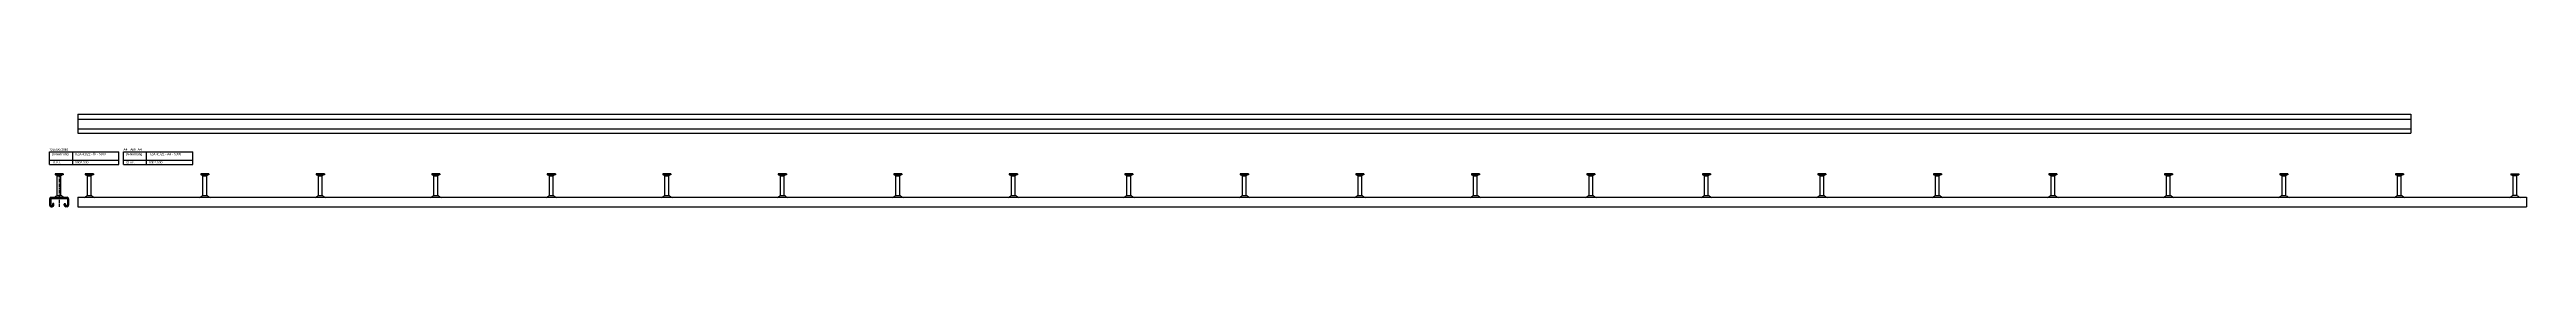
# Model space of a CAD drawing. Header units: millimetres. Extents: x -218 to 5913, y -3930 to 2743.
# Drawn here: x -218 to 5143, y -3195 to -2994 of the extents above; entities that cross this region are included whole.
import ezdxf

# ---------------------------------------------------------------- set-up
doc = ezdxf.new("R2010")
doc.units = ezdxf.units.MM
doc.header["$LTSCALE"] = 10
doc.linetypes.add('MITTE2', pattern=[1.125, 0.75, -0.125, 0.125, -0.125])
doc.layers.add('HALFEN', color=2, linetype='CONTINUOUS')
doc.styles.add('ARIAL50', font='ARIAL.TTF', dxfattribs={"height": 5})

msp = doc.modelspace()

# ---------------------------------------------------------------- linework, layer by layer
at = {"layer": 'HALFEN'}
for p, q in [((-156.8, -2994.2), (4893.2, -2994.2)), ((-156.8, -2994.2), (-156.8, -3035.6)), ((4893.2, -2994.2), (4893.2, -3035.6)), ((-156.8, -3005), (4893.2, -3005)), ((-156.8, -3026), (4893.2, -3026)), ((-156.8, -3035.6), (4893.2, -3035.6)), ((-217.8, -3075.7), (-67.8, -3075.7)), ((-217.8, -3103.7), (-217.8, -3075.7)), ((-217.8, -3093.7), (-67.8, -3093.7)), ((-217.8, -3103.7), (-67.8, -3103.7)), ((-167.8, -3103.7), (-167.8, -3075.7)), ((-67.8, -3103.7), (-67.8, -3075.7)), ((-57.8, -3075.7), (92.2, -3075.7)), ((-57.8, -3103.7), (-57.8, -3075.7)), ((-57.8, -3093.7), (92.2, -3093.7)), ((-57.8, -3103.7), (92.2, -3103.7)), ((-7.8, -3103.7), (-7.8, -3075.7)), ((92.2, -3103.7), (92.2, -3075.7)), ((-188.5, -3123.7), (-206, -3123.7)), ((-206, -3123.7), (-206, -3125.6)), ((-188.5, -3125.6), (-206, -3125.6)), ((-205.2, -3125.6), (-201.7, -3127.5)), ((-201.3, -3124), (-201.3, -3125.4)), ((-201.3, -3170.5), (-201.3, -3128.2)), ((-200.7, -3127.7), (-193.8, -3127.7)), ((-193.2, -3124), (-193.2, -3125.4)), ((-193.2, -3170.5), (-193.2, -3128.2)), ((-189.2, -3125.6), (-192.8, -3127.5)), ((-188.5, -3123.7), (-188.5, -3125.6)), ((-123, -3123.7), (-140.5, -3123.7)), ((-140.5, -3123.7), (-140.5, -3125.6)), ((-123, -3125.6), (-140.5, -3125.6)), ((-139.8, -3125.6), (-136.2, -3127.5)), ((-135.8, -3124), (-135.8, -3125.4)), ((-135.8, -3170.5), (-135.8, -3128.2)), ((-135.2, -3127.7), (-128.3, -3127.7)), ((-127.8, -3170.5), (-127.8, -3128.2)), ((-127.7, -3124), (-127.7, -3125.4)), ((-123.8, -3125.6), (-127.3, -3127.5)), ((-123, -3123.7), (-123, -3125.6)), ((127, -3123.7), (109.5, -3123.7)), ((109.5, -3123.7), (109.5, -3125.6)), ((127, -3125.6), (109.5, -3125.6)), ((110.2, -3125.6), (113.8, -3127.5)), ((114.2, -3124), (114.2, -3125.4)), ((114.2, -3170.5), (114.2, -3128.2)), ((114.8, -3127.7), (121.7, -3127.7)), ((122.2, -3170.5), (122.2, -3128.2)), ((122.3, -3124), (122.3, -3125.4)), ((126.2, -3125.6), (122.7, -3127.5)), ((127, -3123.7), (127, -3125.6)), ((377, -3123.7), (359.5, -3123.7)), ((359.5, -3123.7), (359.5, -3125.6)), ((377, -3125.6), (359.5, -3125.6)), ((360.2, -3125.6), (363.8, -3127.5)), ((364.2, -3124), (364.2, -3125.4)), ((364.2, -3170.5), (364.2, -3128.2)), ((364.8, -3127.7), (371.7, -3127.7)), ((372.2, -3170.5), (372.2, -3128.2)), ((372.3, -3124), (372.3, -3125.4)), ((376.2, -3125.6), (372.7, -3127.5)), ((377, -3123.7), (377, -3125.6)), ((627, -3123.7), (609.5, -3123.7)), ((609.5, -3123.7), (609.5, -3125.6)), ((627, -3125.6), (609.5, -3125.6)), ((610.2, -3125.6), (613.8, -3127.5)), ((614.2, -3124), (614.2, -3125.4)), ((614.2, -3170.5), (614.2, -3128.2)), ((614.8, -3127.7), (621.7, -3127.7)), ((622.2, -3170.5), (622.2, -3128.2)), ((622.3, -3124), (622.3, -3125.4)), ((626.2, -3125.6), (622.7, -3127.5)), ((627, -3123.7), (627, -3125.6)), ((859.5, -3123.7), (859.5, -3125.6)), ((877, -3123.7), (859.5, -3123.7)), ((877, -3125.6), (859.5, -3125.6)), ((860.2, -3125.6), (863.8, -3127.5)), ((864.2, -3124), (864.2, -3125.4)), ((864.2, -3170.5), (864.2, -3128.2)), ((864.8, -3127.7), (871.7, -3127.7)), ((872.2, -3170.5), (872.2, -3128.2)), ((872.3, -3124), (872.3, -3125.4)), ((876.3, -3125.6), (872.7, -3127.5)), ((877, -3123.7), (877, -3125.6)), ((1127, -3123.7), (1109.5, -3123.7)), ((1109.5, -3123.7), (1109.5, -3125.6)), ((1127, -3125.6), (1109.5, -3125.6)), ((1110.2, -3125.6), (1113.8, -3127.5)), ((1114.2, -3124), (1114.2, -3125.4)), ((1114.2, -3170.5), (1114.2, -3128.2)), ((1114.8, -3127.7), (1121.7, -3127.7)), ((1122.2, -3170.5), (1122.2, -3128.2)), ((1122.3, -3124), (1122.3, -3125.4)), ((1126.2, -3125.6), (1122.7, -3127.5)), ((1127, -3123.7), (1127, -3125.6)), ((1377, -3123.7), (1359.5, -3123.7)), ((1359.5, -3123.7), (1359.5, -3125.6)), ((1377, -3125.6), (1359.5, -3125.6)), ((1360.2, -3125.6), (1363.8, -3127.5)), ((1364.2, -3124), (1364.2, -3125.4)), ((1364.2, -3170.5), (1364.2, -3128.2)), ((1364.8, -3127.7), (1371.7, -3127.7)), ((1372.2, -3170.5), (1372.2, -3128.2)), ((1372.3, -3124), (1372.3, -3125.4)), ((1376.2, -3125.6), (1372.7, -3127.5)), ((1377, -3123.7), (1377, -3125.6)), ((1609.5, -3123.7), (1609.5, -3125.6)), ((1627, -3123.7), (1609.5, -3123.7)), ((1627, -3125.6), (1609.5, -3125.6)), ((1610.2, -3125.6), (1613.8, -3127.5)), ((1614.2, -3124), (1614.2, -3125.4)), ((1614.2, -3170.5), (1614.2, -3128.2)), ((1614.8, -3127.7), (1621.7, -3127.7)), ((1622.2, -3170.5), (1622.2, -3128.2)), ((1622.3, -3124), (1622.3, -3125.4)), ((1626.2, -3125.6), (1622.7, -3127.5)), ((1627, -3123.7), (1627, -3125.6)), ((1877, -3123.7), (1859.5, -3123.7)), ((1859.5, -3123.7), (1859.5, -3125.6)), ((1877, -3125.6), (1859.5, -3125.6)), ((1860.2, -3125.6), (1863.8, -3127.5)), ((1864.2, -3124), (1864.2, -3125.4)), ((1864.2, -3170.5), (1864.2, -3128.2)), ((1864.8, -3127.7), (1871.7, -3127.7)), ((1872.2, -3170.5), (1872.2, -3128.2)), ((1872.3, -3124), (1872.3, -3125.4)), ((1876.2, -3125.6), (1872.7, -3127.5)), ((1877, -3123.7), (1877, -3125.6)), ((2109.5, -3123.7), (2109.5, -3125.6)), ((2127, -3123.7), (2109.5, -3123.7)), ((2127, -3125.6), (2109.5, -3125.6)), ((2110.2, -3125.6), (2113.8, -3127.5)), ((2114.2, -3124), (2114.2, -3125.4)), ((2114.2, -3170.5), (2114.2, -3128.2)), ((2114.8, -3127.7), (2121.7, -3127.7)), ((2122.2, -3170.5), (2122.2, -3128.2)), ((2122.3, -3124), (2122.3, -3125.4)), ((2126.2, -3125.6), (2122.7, -3127.5)), ((2127, -3123.7), (2127, -3125.6)), ((2377, -3123.7), (2359.5, -3123.7)), ((2359.5, -3123.7), (2359.5, -3125.6)), ((2377, -3125.6), (2359.5, -3125.6)), ((2360.2, -3125.6), (2363.8, -3127.5)), ((2364.2, -3124), (2364.2, -3125.4)), ((2364.2, -3170.5), (2364.2, -3128.2)), ((2364.8, -3127.7), (2371.7, -3127.7)), ((2372.2, -3170.5), (2372.2, -3128.2)), ((2372.3, -3124), (2372.3, -3125.4)), ((2376.2, -3125.6), (2372.7, -3127.5)), ((2377, -3123.7), (2377, -3125.6)), ((2627, -3123.7), (2609.5, -3123.7)), ((2609.5, -3123.7), (2609.5, -3125.6)), ((2627, -3125.6), (2609.5, -3125.6)), ((2610.2, -3125.6), (2613.8, -3127.5)), ((2614.2, -3124), (2614.2, -3125.4)), ((2614.2, -3170.5), (2614.2, -3128.2)), ((2614.8, -3127.7), (2621.7, -3127.7)), ((2622.2, -3170.5), (2622.2, -3128.2)), ((2622.3, -3124), (2622.3, -3125.4)), ((2626.2, -3125.6), (2622.7, -3127.5)), ((2627, -3123.7), (2627, -3125.6)), ((2859.5, -3123.7), (2859.5, -3125.6)), ((2877, -3123.7), (2859.5, -3123.7)), ((2877, -3125.6), (2859.5, -3125.6)), ((2860.2, -3125.6), (2863.8, -3127.5)), ((2864.2, -3124), (2864.2, -3125.4)), ((2864.2, -3170.5), (2864.2, -3128.2)), ((2864.8, -3127.7), (2871.7, -3127.7)), ((2872.2, -3170.5), (2872.2, -3128.2)), ((2872.3, -3124), (2872.3, -3125.4)), ((2876.2, -3125.6), (2872.7, -3127.5)), ((2877, -3123.7), (2877, -3125.6)), ((3127, -3123.7), (3109.5, -3123.7)), ((3109.5, -3123.7), (3109.5, -3125.6)), ((3127, -3125.6), (3109.5, -3125.6)), ((3110.2, -3125.6), (3113.8, -3127.5)), ((3114.2, -3124), (3114.2, -3125.4)), ((3114.2, -3170.5), (3114.2, -3128.2)), ((3114.8, -3127.7), (3121.7, -3127.7)), ((3122.2, -3170.5), (3122.2, -3128.2)), ((3122.3, -3124), (3122.3, -3125.4)), ((3126.2, -3125.6), (3122.7, -3127.5)), ((3127, -3123.7), (3127, -3125.6)), ((3359.5, -3123.7), (3359.5, -3125.6)), ((3377, -3123.7), (3359.5, -3123.7)), ((3377, -3125.6), (3359.5, -3125.6)), ((3360.2, -3125.6), (3363.8, -3127.5)), ((3364.2, -3124), (3364.2, -3125.4)), ((3364.2, -3170.5), (3364.2, -3128.2)), ((3364.8, -3127.7), (3371.7, -3127.7)), ((3372.3, -3124), (3372.3, -3125.4)), ((3372.3, -3170.5), (3372.3, -3128.2)), ((3376.3, -3125.6), (3372.7, -3127.5)), ((3377, -3123.7), (3377, -3125.6)), ((3627, -3123.7), (3609.5, -3123.7)), ((3609.5, -3123.7), (3609.5, -3125.6)), ((3627, -3125.6), (3609.5, -3125.6)), ((3610.2, -3125.6), (3613.8, -3127.5)), ((3614.2, -3124), (3614.2, -3125.4)), ((3614.2, -3170.5), (3614.2, -3128.2)), ((3614.8, -3127.7), (3621.7, -3127.7)), ((3622.3, -3124), (3622.3, -3125.4)), ((3622.3, -3170.5), (3622.3, -3128.2)), ((3626.3, -3125.6), (3622.7, -3127.5)), ((3627, -3123.7), (3627, -3125.6)), ((3877, -3123.7), (3859.5, -3123.7)), ((3859.5, -3123.7), (3859.5, -3125.6)), ((3877, -3125.6), (3859.5, -3125.6)), ((3860.2, -3125.6), (3863.8, -3127.5)), ((3864.2, -3124), (3864.2, -3125.4)), ((3864.2, -3170.5), (3864.2, -3128.2)), ((3864.8, -3127.7), (3871.7, -3127.7)), ((3872.3, -3124), (3872.3, -3125.4)), ((3872.3, -3170.5), (3872.3, -3128.2)), ((3876.2, -3125.6), (3872.7, -3127.5)), ((3877, -3123.7), (3877, -3125.6)), ((4127, -3123.7), (4109.5, -3123.7)), ((4109.5, -3123.7), (4109.5, -3125.6)), ((4127, -3125.6), (4109.5, -3125.6)), ((4110.2, -3125.6), (4113.8, -3127.5)), ((4114.2, -3124), (4114.2, -3125.4)), ((4114.2, -3170.5), (4114.2, -3128.2)), ((4114.8, -3127.7), (4121.7, -3127.7)), ((4122.2, -3170.5), (4122.2, -3128.2)), ((4122.3, -3124), (4122.3, -3125.4)), ((4126.2, -3125.6), (4122.7, -3127.5)), ((4127, -3123.7), (4127, -3125.6)), ((4359.5, -3123.7), (4359.5, -3125.6)), ((4377, -3123.7), (4359.5, -3123.7)), ((4377, -3125.6), (4359.5, -3125.6)), ((4360.2, -3125.6), (4363.8, -3127.5)), ((4364.2, -3124), (4364.2, -3125.4)), ((4364.2, -3170.5), (4364.2, -3128.2)), ((4364.8, -3127.7), (4371.7, -3127.7)), ((4372.2, -3170.5), (4372.2, -3128.2)), ((4372.3, -3124), (4372.3, -3125.4)), ((4376.2, -3125.6), (4372.7, -3127.5)), ((4377, -3123.7), (4377, -3125.6)), ((4627, -3123.7), (4609.5, -3123.7)), ((4609.5, -3123.7), (4609.5, -3125.6)), ((4627, -3125.6), (4609.5, -3125.6)), ((4610.2, -3125.6), (4613.8, -3127.5)), ((4614.2, -3124), (4614.2, -3125.4)), ((4614.2, -3170.5), (4614.2, -3128.2)), ((4614.8, -3127.7), (4621.7, -3127.7)), ((4622.2, -3170.5), (4622.2, -3128.2)), ((4622.3, -3124), (4622.3, -3125.4)), ((4626.2, -3125.6), (4622.7, -3127.5)), ((4627, -3123.7), (4627, -3125.6)), ((4859.5, -3123.7), (4859.5, -3125.6)), ((4877, -3123.7), (4859.5, -3123.7)), ((4877, -3125.6), (4859.5, -3125.6)), ((4860.2, -3125.6), (4863.8, -3127.5)), ((4864.2, -3124), (4864.2, -3125.4)), ((4864.2, -3170.5), (4864.2, -3128.2)), ((4864.8, -3127.7), (4871.7, -3127.7)), ((4872.3, -3124), (4872.3, -3125.4)), ((4872.3, -3170.5), (4872.3, -3128.2)), ((4876.2, -3125.6), (4872.7, -3127.5)), ((4877, -3123.7), (4877, -3125.6)), ((5109.5, -3123.7), (5127, -3123.7)), ((5109.5, -3123.7), (5109.5, -3125.6)), ((5109.5, -3125.6), (5127, -3125.6)), ((5110.2, -3125.6), (5113.8, -3127.5)), ((5114.2, -3124), (5114.2, -3125.4)), ((5114.2, -3170.5), (5114.2, -3128.2)), ((5121.7, -3127.7), (5114.8, -3127.7)), ((5122.3, -3124), (5122.3, -3125.4)), ((5122.3, -3170.5), (5122.3, -3128.2)), ((5126.2, -3125.6), (5122.7, -3127.5)), ((5127, -3123.7), (5127, -3125.6)), ((-217.9, -3178.2), (-217.9, -3191.7)), ((-215.4, -3178.2), (-215.4, -3191.7)), ((-214.4, -3174.7), (-180.1, -3174.7)), ((-214.4, -3177.2), (-180.1, -3177.2)), ((-214.4, -3192.7), (-211.9, -3192.7)), ((-214.4, -3195.2), (-211.9, -3195.2)), ((-210.9, -3189.5), (-210.5, -3188)), ((-210.9, -3191.7), (-210.9, -3189.5)), ((-208.8, -3188), (-210.5, -3188)), ((-208.4, -3189.5), (-208.8, -3188)), ((-208.4, -3191.7), (-208.4, -3189.5)), ((-202.5, -3170.5), (-192, -3170.5)), ((-185.7, -3188), (-186.1, -3189.5)), ((-186.1, -3191.7), (-186.1, -3189.5)), ((-185.7, -3188), (-184, -3188)), ((-183.6, -3189.5), (-184, -3188)), ((-183.6, -3191.7), (-183.6, -3189.5)), ((-180.1, -3192.7), (-182.6, -3192.7)), ((-180.1, -3195.2), (-182.6, -3195.2)), ((-179.1, -3178.2), (-179.1, -3191.7)), ((-176.6, -3178.2), (-176.6, -3191.7)), ((-156.8, -3174.7), (5143.2, -3174.7)), ((-156.8, -3174.7), (-156.8, -3195.2)), ((-156.8, -3195.2), (5143.2, -3195.2)), ((-137, -3170.5), (-126.5, -3170.5)), ((113, -3170.5), (123.5, -3170.5)), ((363, -3170.5), (373.5, -3170.5)), ((613, -3170.5), (623.5, -3170.5)), ((863, -3170.5), (873.5, -3170.5)), ((1113, -3170.5), (1123.5, -3170.5)), ((1363, -3170.5), (1373.5, -3170.5)), ((1613, -3170.5), (1623.5, -3170.5)), ((1863, -3170.5), (1873.5, -3170.5)), ((2113, -3170.5), (2123.5, -3170.5)), ((2363, -3170.5), (2373.5, -3170.5)), ((2613, -3170.5), (2623.5, -3170.5)), ((2863, -3170.5), (2873.5, -3170.5)), ((3113, -3170.5), (3123.5, -3170.5)), ((3363, -3170.5), (3373.5, -3170.5)), ((3613, -3170.5), (3623.5, -3170.5)), ((3863, -3170.5), (3873.5, -3170.5)), ((4113, -3170.5), (4123.5, -3170.5)), ((4363, -3170.5), (4373.5, -3170.5)), ((4613, -3170.5), (4623.5, -3170.5)), ((4863, -3170.5), (4873.5, -3170.5)), ((5123.5, -3170.5), (5113, -3170.5)), ((5143.2, -3174.7), (5143.2, -3195.2))]:
    msp.add_line(p, q, dxfattribs=at)
at = {"layer": 'HALFEN', "color": 1, "linetype": 'MITTE2'}
msp.add_line((-197.2, -3123.7), (-197.2, -3195.2), dxfattribs=at)
at = {"layer": 'HALFEN'}
for centre, radius, start, end in [((-202.1, -3128.2), 0.8, 0, 62.3005), ((-192.4, -3128.2), 0.8, 117.6995, 180), ((-136.6, -3128.2), 0.8, 0, 62.3005), ((-127, -3128.2), 0.8, 117.6995, 180), ((113.4, -3128.2), 0.8, 0, 62.3005), ((123, -3128.2), 0.8, 117.6995, 180), ((363.4, -3128.2), 0.8, 0, 62.3005), ((373.1, -3128.2), 0.8, 117.6995, 180), ((613.5, -3128.2), 0.8, 0, 62.3005), ((623, -3128.2), 0.8, 117.6995, 180), ((863.4, -3128.2), 0.8, 0, 62.3005), ((873.1, -3128.2), 0.8, 117.6995, 180), ((1113.5, -3128.2), 0.8, 0, 62.3005), ((1123, -3128.2), 0.8, 117.6995, 180), ((1363.5, -3128.2), 0.8, 0, 62.3005), ((1373, -3128.2), 0.8, 117.6995, 180), ((1613.5, -3128.2), 0.8, 0, 62.3005), ((1623, -3128.2), 0.8, 117.6995, 180), ((1863.5, -3128.2), 0.8, 0, 62.3005), ((1873, -3128.2), 0.8, 117.6995, 180), ((2113.4, -3128.2), 0.8, 0, 62.3005), ((2123.1, -3128.2), 0.8, 117.6995, 180), ((2363.4, -3128.2), 0.8, 0, 62.3005), ((2373.1, -3128.2), 0.8, 117.6995, 180), ((2613.4, -3128.2), 0.8, 0, 62.3005), ((2623.1, -3128.2), 0.8, 117.6995, 180), ((2863.4, -3128.2), 0.8, 0, 62.3005), ((2873.1, -3128.2), 0.8, 117.6995, 180), ((3113.4, -3128.2), 0.8, 0, 62.3005), ((3123.1, -3128.2), 0.8, 117.6995, 180), ((3363.4, -3128.2), 0.8, 0, 62.3005), ((3373.1, -3128.2), 0.8, 117.6995, 180), ((3613.4, -3128.2), 0.8, 0, 62.3005), ((3623.1, -3128.2), 0.8, 117.6995, 180), ((3863.4, -3128.2), 0.8, 0, 62.3005), ((3873.1, -3128.2), 0.8, 117.6995, 180), ((4113.4, -3128.2), 0.8, 0, 62.3005), ((4123.1, -3128.2), 0.8, 117.6995, 180), ((4363.4, -3128.2), 0.8, 0, 62.3005), ((4373.1, -3128.2), 0.8, 117.6995, 180), ((4613.4, -3128.2), 0.8, 0, 62.3005), ((4623.1, -3128.2), 0.8, 117.6995, 180), ((4863.4, -3128.2), 0.8, 0, 62.3005), ((4873.1, -3128.2), 0.8, 117.6995, 180), ((5113.4, -3128.2), 0.8, 0, 62.3005), ((5123.1, -3128.2), 0.8, 117.6995, 180), ((-214.4, -3178.2), 3.5, 90, 180), ((-214.4, -3191.7), 3.5, 180, 270), ((-214.4, -3178.2), 1, 90, 180), ((-214.4, -3191.7), 1, 180, 270), ((-211.9, -3191.7), 1, 270, 0), ((-211.9, -3191.7), 3.5, 270, 0), ((-210.8, -3165), 10, 283.1804, 326.0185), ((-183.7, -3165), 10, 213.9815, 256.8196), ((-182.6, -3191.7), 3.5, 180, 270), ((-182.6, -3191.7), 1, 180, 270), ((-180.1, -3178.2), 3.5, 0, 90), ((-180.1, -3178.2), 1, 0, 90), ((-180.1, -3191.7), 1, 270, 0), ((-180.1, -3191.7), 3.5, 270, 0), ((-143.5, -3172.7), 2, 270, 283.1804), ((-145.3, -3165), 10, 283.1804, 326.0185), ((-118.2, -3165), 10, 213.9815, 256.8196), ((-120, -3172.7), 2, 256.8196, 270), ((106.5, -3172.7), 2, 270, 283.1804), ((104.7, -3165), 10, 283.1804, 326.0185), ((131.8, -3165), 10, 213.9815, 256.8196), ((130, -3172.7), 2, 256.8196, 270), ((356.5, -3172.7), 2, 270, 283.1804), ((354.7, -3165), 10, 283.1804, 326.0185), ((381.8, -3165), 10, 213.9815, 256.8196), ((380, -3172.7), 2, 256.8196, 270), ((606.5, -3172.7), 2, 270, 283.1804), ((604.7, -3165), 10, 283.1804, 326.0185), ((631.8, -3165), 10, 213.9815, 256.8196), ((630, -3172.7), 2, 256.8196, 270), ((856.5, -3172.7), 2, 270, 283.1804), ((854.7, -3165), 10, 283.1804, 326.0185), ((881.8, -3165), 10, 213.9815, 256.8196), ((880, -3172.7), 2, 256.8196, 270), ((1106.5, -3172.7), 2, 270, 283.1804), ((1104.7, -3165), 10, 283.1804, 326.0185), ((1131.8, -3165), 10, 213.9815, 256.8196), ((1130, -3172.7), 2, 256.8196, 270), ((1356.5, -3172.7), 2, 270, 283.1804), ((1354.7, -3165), 10, 283.1804, 326.0185), ((1381.8, -3165), 10, 213.9815, 256.8196), ((1380, -3172.7), 2, 256.8196, 270), ((1606.5, -3172.7), 2, 270, 283.1804), ((1604.7, -3165), 10, 283.1804, 326.0185), ((1631.8, -3165), 10, 213.9815, 256.8196), ((1630, -3172.7), 2, 256.8196, 270), ((1856.5, -3172.7), 2, 270, 283.1804), ((1854.7, -3165), 10, 283.1804, 326.0185), ((1881.8, -3165), 10, 213.9815, 256.8196), ((1880, -3172.7), 2, 256.8196, 270), ((2106.5, -3172.7), 2, 270, 283.1804), ((2104.7, -3165), 10, 283.1804, 326.0185), ((2131.8, -3165), 10, 213.9815, 256.8196), ((2130, -3172.7), 2, 256.8196, 270), ((2356.5, -3172.7), 2, 270, 283.1804), ((2354.7, -3165), 10, 283.1804, 326.0185), ((2381.8, -3165), 10, 213.9815, 256.8196), ((2380, -3172.7), 2, 256.8196, 270), ((2606.5, -3172.7), 2, 270, 283.1804), ((2604.7, -3165), 10, 283.1804, 326.0185), ((2631.8, -3165), 10, 213.9815, 256.8196), ((2630, -3172.7), 2, 256.8196, 270), ((2856.5, -3172.7), 2, 270, 283.1804), ((2854.7, -3165), 10, 283.1804, 326.0185), ((2881.8, -3165), 10, 213.9815, 256.8196), ((2880, -3172.7), 2, 256.8196, 270), ((3106.5, -3172.7), 2, 270, 283.1804), ((3104.7, -3165), 10, 283.1804, 326.0185), ((3131.8, -3165), 10, 213.9815, 256.8196), ((3130, -3172.7), 2, 256.8196, 270), ((3356.5, -3172.7), 2, 270, 283.1804), ((3354.7, -3165), 10, 283.1804, 326.0185), ((3381.8, -3165), 10, 213.9815, 256.8196), ((3380, -3172.7), 2, 256.8196, 270), ((3606.5, -3172.7), 2, 270, 283.1804), ((3604.7, -3165), 10, 283.1804, 326.0185), ((3631.8, -3165), 10, 213.9815, 256.8196), ((3630, -3172.7), 2, 256.8196, 270), ((3856.5, -3172.7), 2, 270, 283.1804), ((3854.7, -3165), 10, 283.1804, 326.0185), ((3881.8, -3165), 10, 213.9815, 256.8196), ((3880, -3172.7), 2, 256.8196, 270), ((4106.5, -3172.7), 2, 270, 283.1804), ((4104.7, -3165), 10, 283.1804, 326.0185), ((4131.8, -3165), 10, 213.9815, 256.8196), ((4130, -3172.7), 2, 256.8196, 270), ((4356.5, -3172.7), 2, 270, 283.1804), ((4354.7, -3165), 10, 283.1804, 326.0185), ((4381.8, -3165), 10, 213.9815, 256.8196), ((4380, -3172.7), 2, 256.8196, 270), ((4606.5, -3172.7), 2, 270, 283.1804), ((4604.7, -3165), 10, 283.1804, 326.0185), ((4631.8, -3165), 10, 213.9815, 256.8196), ((4630, -3172.7), 2, 256.8196, 270), ((4856.5, -3172.7), 2, 270, 283.1804), ((4854.7, -3165), 10, 283.1804, 326.0185), ((4881.8, -3165), 10, 213.9815, 256.8196), ((4880, -3172.7), 2, 256.8196, 270), ((5106.5, -3172.7), 2, 270, 283.1804), ((5104.7, -3165), 10, 283.1804, 326.0185), ((5131.8, -3165), 10, 213.9815, 256.8196), ((5130, -3172.7), 2, 256.8196, 270)]:
    msp.add_arc(centre, radius, start, end, dxfattribs=at)

# ---------------------------------------------------------------- texts
at = {"layer": 'HALFEN', "style": 'ARIAL50'}
for s, p in [('feuerverzinkt', (-217.8, -3073.2)), ('Benennung', (-212.8, -3083.2)), ('Id. Nr.', (-212.8, -3101.2)), ('0002.030', (-162.8, -3101.2)), ('HZA 41/22 - fv - 5300', (-162.8, -3083.2)), ('A4 - Ank. A4', (-57.8, -3073.2)), ('Benennung', (-52.8, -3083.2)), ('Id. Nr.', (-52.8, -3101.2)), ('0002.030', (-2.8, -3101.2)), ('HZA 41/22 - A4 - 5300', (-2.8, -3083.2))]:
    msp.add_text(s, height=5, dxfattribs=at).set_placement(p)

doc.saveas('drawing.dxf')
